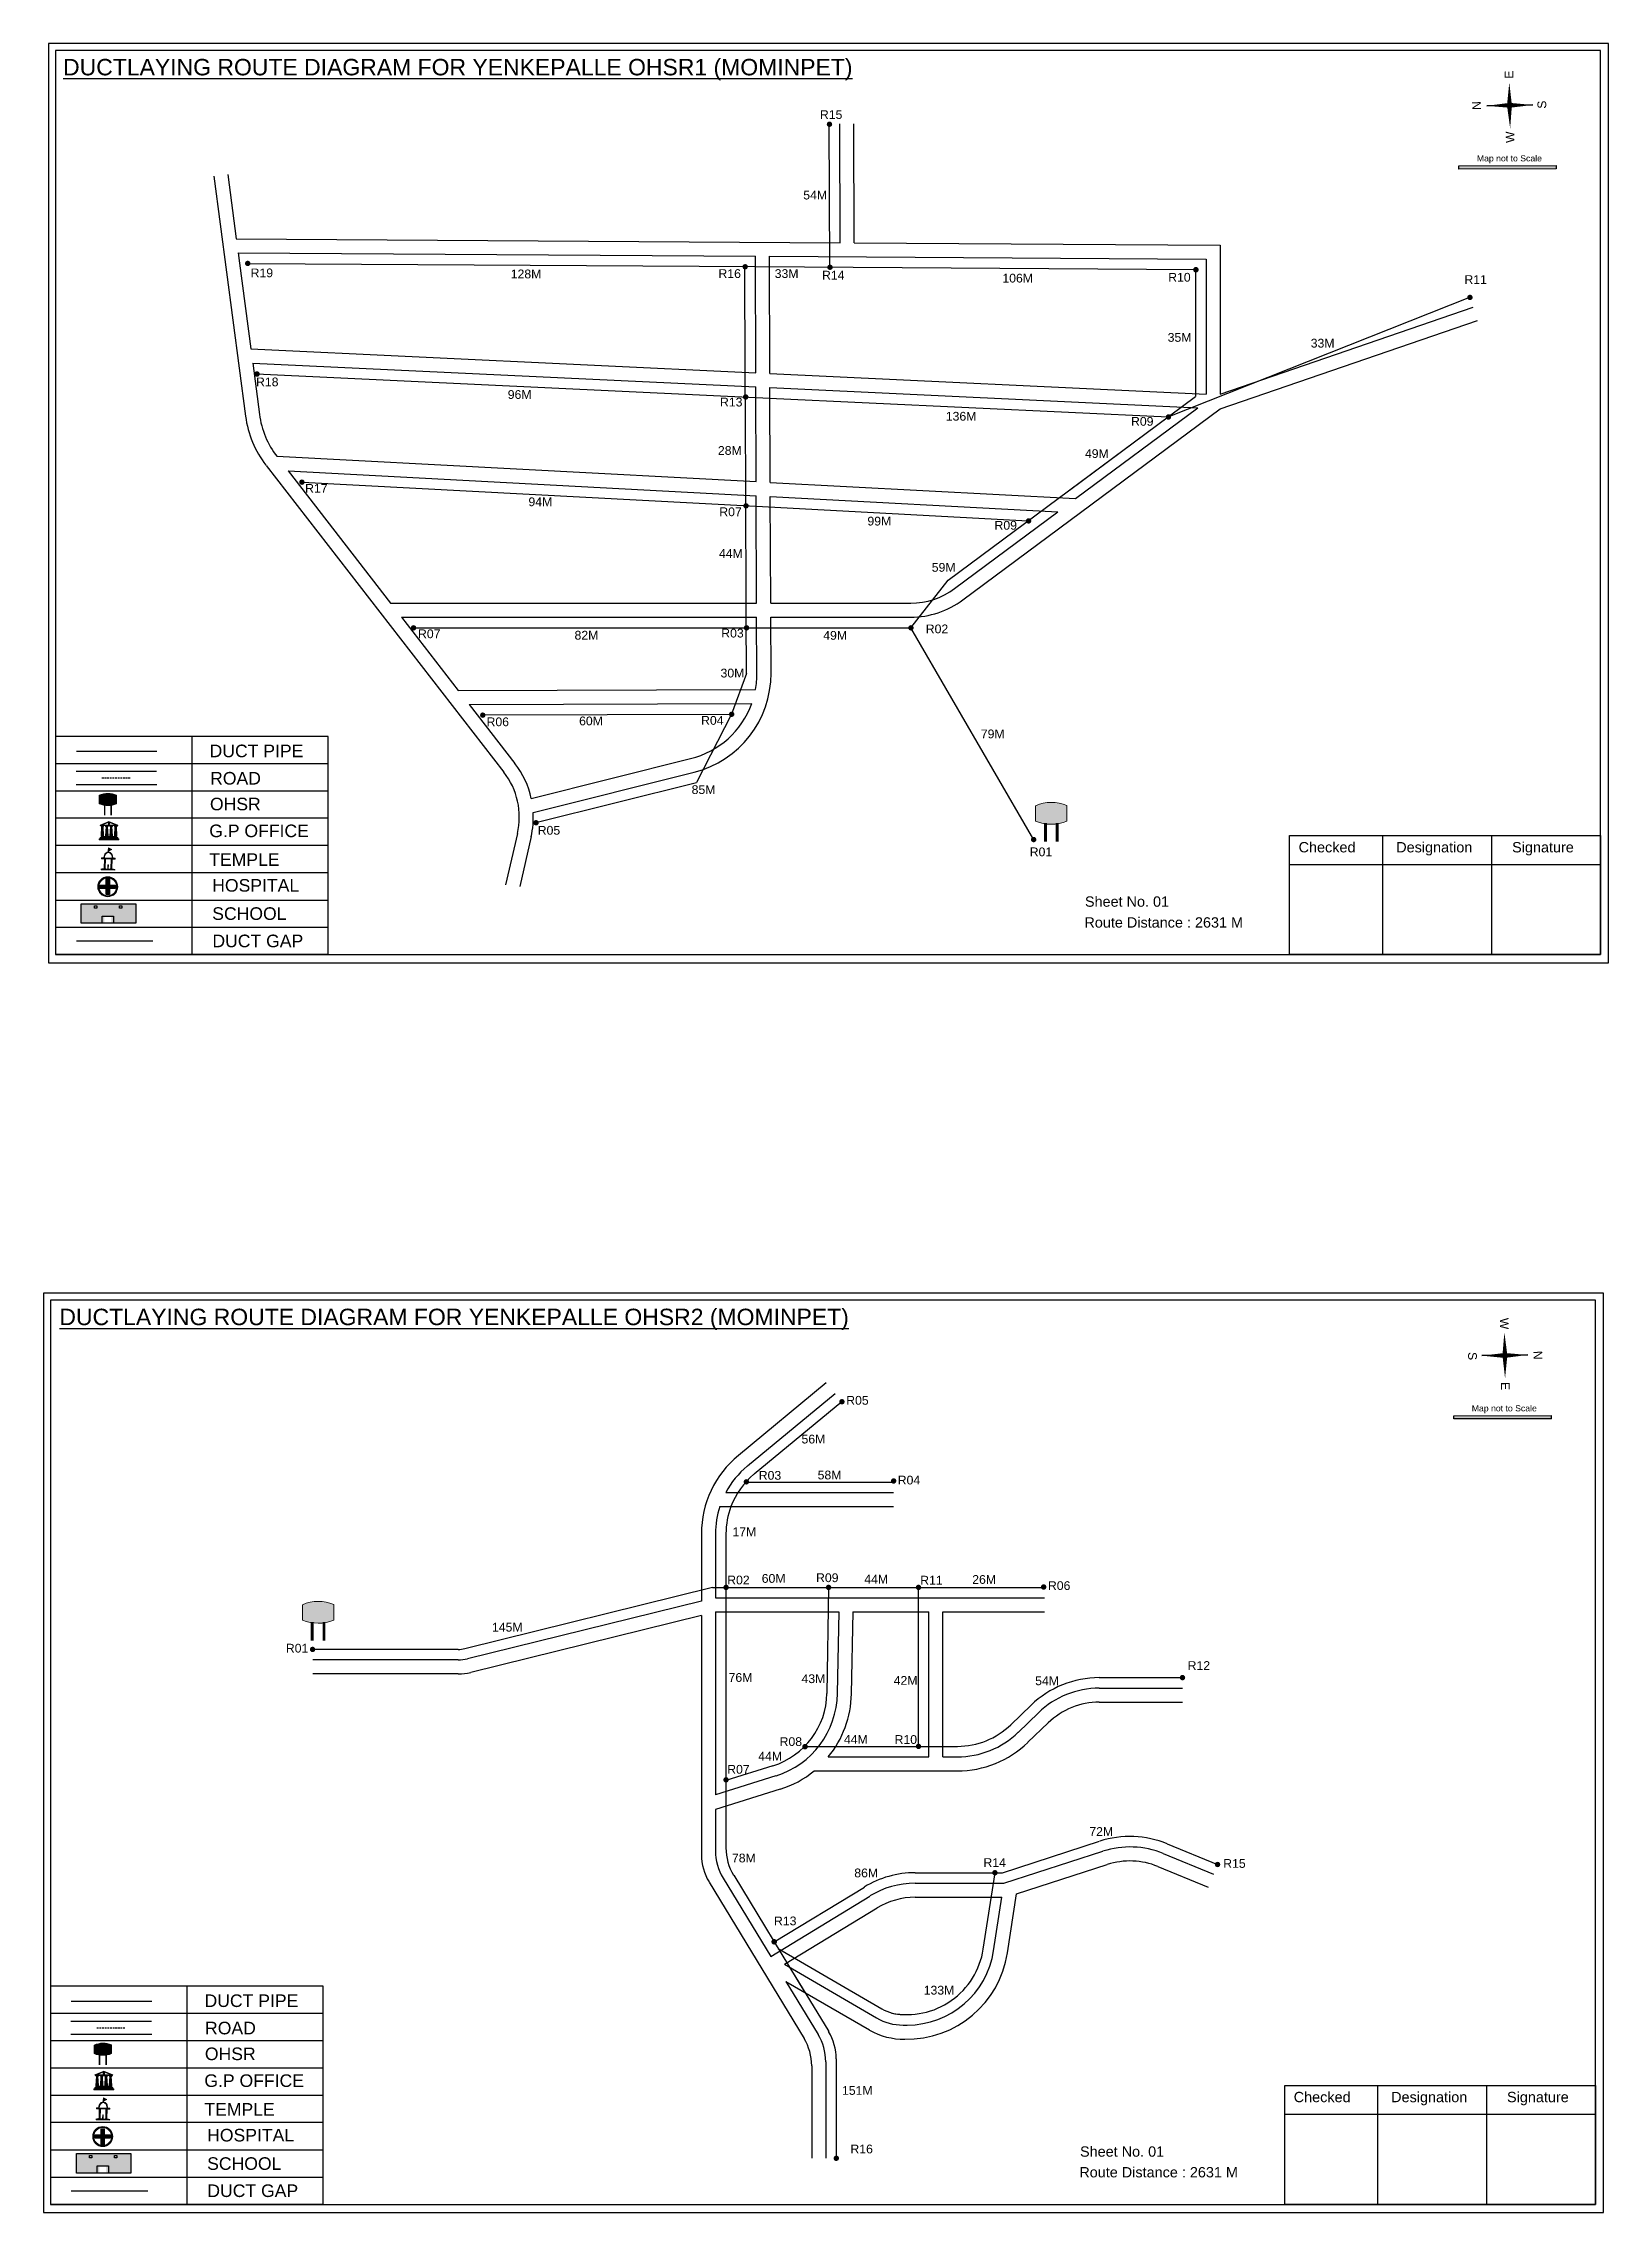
# Model space of a CAD drawing. Header units: inches. Extents: x 1121 to 7703, y 222 to 1459.
# Drawn here: x 3055 to 3948, y 222 to 1459 of the extents above; entities that cross this region are included whole.
import ezdxf

# ---------------------------------------------------------------- set-up
doc = ezdxf.new("R2010")
doc.units = ezdxf.units.IN
doc.header["$MEASUREMENT"] = 0
doc.linetypes.add('DASHEDX2', pattern=[1.5, 1, -0.5])
for name, color, linetype in [('LANDMARK', 7, 'Continuous'), ('OHT', 7, 'Continuous'), ('pipe', 5, 'Continuous')]:
    doc.layers.add(name, color=color, linetype=linetype)
doc.styles.get("Standard").update_dxf_attribs({"font": 'arial.ttf'})

msp = doc.modelspace()

# ---------------------------------------------------------------- texts
at = {"color": 242, "true_color": 0xcd2027}
for s, p in [('%%UDUCTLAYING ROUTE DIAGRAM FOR YENKEPALLE OHSR1 (MOMINPET)', (3065.8, 1441.2)), ('%%UDUCTLAYING ROUTE DIAGRAM FOR YENKEPALLE OHSR2 (MOMINPET)', (3063.7, 728.2))]:
    msp.add_text(s, height=9.375, dxfattribs=at).set_placement(p)
for s, rotation, p in [('E', 91.0063, (3893.3, 1439.3)), ('N', 91.0063, (3874.7, 1421.5)), ('S', 91.0063, (3912, 1422.2)), ('W', 91.0063, (3893.9, 1402.7)), ('W', 271.0063, (3885.5, 732.3)), ('S', 271.0063, (3867.4, 712.8)), ('N', 271.0063, (3904.7, 713.5)), ('E', 271.0063, (3886.1, 695.7))]:
    msp.add_text(s, height=4.95, rotation=rotation).set_placement(p)
for s, height, p in [('R15', 5, (3497.6, 1416.3)), ('Map not to Scale', 3.542, (3872.4, 1392.1)), ('54M', 5, (3488.1, 1370.4)), ('R19', 5, (3172.8, 1326)), ('128M', 5, (3321.2, 1325.4)), ('R16', 5, (3439.7, 1325.6)), ('33M', 5, (3471.8, 1325.6)), ('R14', 5, (3498.8, 1324.7)), ('106M', 5, (3601.7, 1323)), ('R10', 5, (3696.3, 1323.5)), ('R11', 5, (3865.3, 1322.2)), ('35M', 5, (3696, 1289.2)), ('33M', 5, (3777.6, 1285.9)), ('R18', 5, (3175.9, 1263.8)), ('96M', 5, (3319.5, 1256.6)), ('R13', 5, (3440.6, 1252.3)), ('136M', 5, (3569.4, 1244.2)), ('R09', 5, (3675.1, 1241.3)), ('28M', 5, (3439.4, 1224.7)), ('49M', 5, (3648.8, 1222.9)), ('R17', 5, (3203.9, 1203.1)), ('94M', 5, (3331.3, 1195.4)), ('R07', 5, (3440.2, 1189.7)), ('99M', 5, (3524.7, 1184.4)), ('R09', 5, (3597.2, 1182)), ('44M', 5, (3440, 1165.9)), ('59M', 5, (3561.4, 1158)), ('R02', 5, (3558, 1122.9)), ('R07', 5, (3268.3, 1120.1)), ('82M', 5, (3357.6, 1119.3)), ('R03', 5, (3441.3, 1120.5)), ('49M', 5, (3499.5, 1119.2)), ('30M', 5, (3440.9, 1097.7)), ('R06', 5, (3307.4, 1069.9)), ('60M', 5, (3360.2, 1070.4)), ('R04', 5, (3429.8, 1070.7)), ('79M', 5, (3589.4, 1063)), ('DUCT PIPE', 7.18, (3149.4, 1052.2)), ('ROAD ', 7.18, (3149.7, 1036.6)), ('OHSR', 7.18, (3149.6, 1021.9)), ('85M', 5, (3424.4, 1031.2)), ('G.P OFFICE', 7.18, (3149.2, 1006.6)), ('R05', 5, (3336.6, 1008)), ('Checked', 5.89, (3770.7, 997.9)), ('Designation', 5.886, (3826.4, 997.9)), ('Signature', 5.89, (3892.5, 997.9)), ('TEMPLE', 7.18, (3149.2, 990.2)), ('R01', 5, (3617.3, 995.7)), ('HOSPITAL', 7.18, (3150.9, 975.5)), ('SCHOOL', 7.18, (3150.9, 959.4)), ('Sheet No. 01', 5.886, (3648.8, 966.9)), ('Route Distance : 2631 M', 5.886, (3648.5, 955)), ('DUCT GAP', 7.18, (3151, 943.8)), ('R05', 5, (3512.6, 682.8)), ('Map not to Scale', 3.542, (3869.5, 679)), ('56M', 5, (3487.1, 660.7)), ('R03', 5, (3462.7, 640)), ('58M', 5, (3496.3, 640.2)), ('R04', 5, (3542, 637.3)), ('17M', 5, (3447.7, 607.8)), ('R02', 5, (3444.7, 580.3)), ('60M', 5, (3464.4, 581.2)), ('R09', 5, (3495.4, 581.6)), ('44M', 5, (3522.9, 580.8)), ('R11', 5, (3554.8, 580.2)), ('26M', 5, (3584.5, 580.6)), ('R06', 5, (3627.7, 577.1)), ('145M', 5, (3310.5, 553.4)), ('R01', 5, (3192.9, 541.4)), ('R12', 5, (3707.4, 531.5)), ('76M', 5, (3445.5, 524.7)), ('43M', 5, (3487.1, 524)), ('42M', 5, (3539.7, 523)), ('54M', 5, (3620.4, 522.8)), ('44M', 5, (3462.4, 479.8)), ('R08', 5, (3474.6, 488.1)), ('44M', 5, (3511.3, 489.4)), ('R10', 5, (3540.2, 489.3)), ('R07', 5, (3444.7, 472.3)), ('72M', 5, (3651.3, 436.8)), ('78M', 5, (3447.4, 421.7)), ('R14', 5, (3590.9, 419.1)), ('R15', 5, (3727.7, 418.6)), ('86M', 5, (3517.2, 413.2)), ('R13', 5, (3471.4, 385.8)), ('133M', 5, (3556.8, 346.3)), ('DUCT PIPE', 7.18, (3146.5, 339.2)), ('ROAD ', 7.18, (3146.8, 323.6)), ('OHSR', 7.18, (3146.7, 308.9)), ('G.P OFFICE', 7.18, (3146.4, 293.6)), ('151M', 5, (3510.2, 289.1)), ('Checked', 5.89, (3767.9, 284.9)), ('Designation', 5.886, (3823.5, 284.9)), ('Signature', 5.89, (3889.6, 284.9)), ('TEMPLE', 7.18, (3146.4, 277.2)), ('HOSPITAL', 7.18, (3148, 262.5)), ('R16', 5, (3515, 255.7)), ('Sheet No. 01', 5.886, (3646, 253.8)), ('SCHOOL', 7.18, (3148, 246.3)), ('Route Distance : 2631 M', 5.886, (3645.6, 242)), ('DUCT GAP', 7.18, (3148.1, 230.8))]:
    msp.add_text(s, height=height).set_placement(p)

# ---------------------------------------------------------------- blocks, each defined once
blk = doc.blocks.new('OHT')
at = {"linetype": 'Continuous', "lineweight": 0, "true_color": 0x0ffffc}
blk.add_hatch(color=4, dxfattribs=at).paths.add_polyline_path([(0.012, 1), (0, 1, 0.101323), (-0.4, 0.916), (-0.4, 0.525, 0.194075), (0.399, 0.521), (0.399, 0.921, 0.097877)])
at = {"color": 4, "linetype": 'Continuous', "lineweight": 0, "true_color": 0x0ffffc, "flags": 128}
for points in [[(-0.4, 0.525), (-0.4, 0.916)], [(0.399, 0.521), (0.399, 0.921)]]:
    blk.add_lwpolyline(points, dxfattribs=at)
at = {"color": 4, "linetype": 'Continuous', "lineweight": 0, "true_color": 0x0ffffc, "const_width": 0.075, "flags": 128}
for points in [[(-0.15, 0), (-0.15, 0.475)], [(0.15, 0), (0.15, 0.473)]]:
    blk.add_lwpolyline(points, dxfattribs=at)
at = {"color": 4, "linetype": 'Continuous', "lineweight": 0, "true_color": 0x0ffffc}
for centre, radius, start, end in [((0.006, -0.019), 1.019, 67.3109, 113.4711), ((0.004, 1.513), 1.068, 247.7682, 291.7007)]:
    blk.add_arc(centre, radius, start, end, dxfattribs=at)
blk = doc.blocks.new('Government_Office')
at = {"linetype": 'Continuous', "lineweight": 0, "true_color": 0xff0000}
for points in [[(-0.5, 0.05), (0.5, 0.05), (0.5, 0), (-0.5, 0)], [(-0.45, 0.08), (-0.45, 0.12), (0.45, 0.12), (0.45, 0.08)], [(-0.4, 0.14), (-0.4, 0.18), (0.4, 0.18), (0.4, 0.14)]]:
    blk.add_hatch(color=1, dxfattribs=at).paths.add_polyline_path(points)
h = blk.add_hatch(color=1, dxfattribs=at)
h.paths.add_polyline_path([(0.44, 0.72), (0.45, 0.75), (0, 0.93), (-0.45, 0.75), (-0.44, 0.72)])
h.paths.add_polyline_path([(0.36, 0.75), (-0.36, 0.75), (0, 0.9)], flags=16)
h.paths.add_polyline_path([(0, 0.78, -1), (0, 0.87, -1)], flags=0)
h = blk.add_hatch(color=1, dxfattribs=at)
edge = h.paths.add_edge_path()
edge.add_line((-0.27, 0.2), (-0.3, 0.68))
edge.add_line((-0.3, 0.68), (-0.29, 0.68))
edge.add_arc((-0.28, 0.69), 0.0176, 225.304, 441.5659)
edge.add_line((-0.28, 0.7), (-0.39, 0.7))
edge.add_arc((-0.39, 0.69), 0.0176, 98.4341, 314.696)
edge.add_line((-0.38, 0.68), (-0.37, 0.68))
edge.add_line((-0.37, 0.68), (-0.4, 0.2))
edge.add_line((-0.4, 0.2), (-0.27, 0.2))
h = blk.add_hatch(color=1, dxfattribs=at)
edge = h.paths.add_edge_path()
edge.add_line((-0.05, 0.2), (-0.07, 0.68))
edge.add_line((-0.07, 0.68), (-0.07, 0.68))
edge.add_arc((-0.05, 0.69), 0.0176, 225.304, 441.5659)
edge.add_line((-0.05, 0.7), (-0.17, 0.7))
edge.add_arc((-0.17, 0.69), 0.0176, 98.4341, 314.696)
edge.add_line((-0.16, 0.68), (-0.15, 0.68))
edge.add_line((-0.15, 0.68), (-0.18, 0.2))
edge.add_line((-0.18, 0.2), (-0.05, 0.2))
h = blk.add_hatch(color=1, dxfattribs=at)
edge = h.paths.add_edge_path()
edge.add_arc((0, 0.83), 0.0467, 90, 270)
edge.add_arc((0, 0.83), 0.0467, 270, 450)
h = blk.add_hatch(color=1, dxfattribs=at)
edge = h.paths.add_edge_path()
edge.add_line((0.18, 0.2), (0.15, 0.68))
edge.add_line((0.15, 0.68), (0.16, 0.68))
edge.add_arc((0.17, 0.69), 0.0176, 225.304, 441.5659)
edge.add_line((0.17, 0.7), (0.05, 0.7))
edge.add_arc((0.05, 0.69), 0.0176, 98.4341, 314.696)
edge.add_line((0.07, 0.68), (0.07, 0.68))
edge.add_line((0.07, 0.68), (0.05, 0.2))
edge.add_line((0.05, 0.2), (0.18, 0.2))
h = blk.add_hatch(color=1, dxfattribs=at)
edge = h.paths.add_edge_path()
edge.add_line((0.4, 0.2), (0.37, 0.68))
edge.add_line((0.37, 0.68), (0.38, 0.68))
edge.add_arc((0.39, 0.69), 0.0176, 225.304, 441.5659)
edge.add_line((0.4, 0.7), (0.28, 0.7))
edge.add_arc((0.28, 0.69), 0.0176, 98.4341, 314.696)
edge.add_line((0.29, 0.68), (0.3, 0.68))
edge.add_line((0.3, 0.68), (0.27, 0.2))
edge.add_line((0.27, 0.2), (0.4, 0.2))
at = {"color": 1, "linetype": 'Continuous', "lineweight": 0, "true_color": 0xff0000, "flags": 128}
for points in [[(-0.5, 0.05), (0.5, 0.05), (0.5, 0), (-0.5, 0)], [(-0.45, 0.75), (-0.44, 0.72), (0.44, 0.72), (0.45, 0.75), (0, 0.93)], [(-0.45, 0.08), (-0.45, 0.12), (0.45, 0.12), (0.45, 0.08)], [(-0.4, 0.14), (-0.4, 0.18), (0.4, 0.18), (0.4, 0.14)], [(-0.36, 0.75), (0.36, 0.75), (0, 0.9)]]:
    blk.add_lwpolyline(points, close=True, dxfattribs=at)
for points in [[(-0.27, 0.2), (-0.3, 0.68), (-0.29, 0.68, 1.379694), (-0.28, 0.7), (-0.39, 0.7, 1.379694), (-0.38, 0.68), (-0.37, 0.68), (-0.4, 0.2)], [(-0.05, 0.2), (-0.07, 0.68), (-0.07, 0.68, 1.379694), (-0.05, 0.7), (-0.17, 0.7, 1.379694), (-0.16, 0.68), (-0.15, 0.68), (-0.18, 0.2)], [(0, 0.87, 1), (0, 0.78, 1)], [(0.18, 0.2), (0.15, 0.68), (0.16, 0.68, 1.379694), (0.17, 0.7), (0.05, 0.7, 1.379694), (0.07, 0.68), (0.07, 0.68), (0.05, 0.2)], [(0.4, 0.2), (0.37, 0.68), (0.38, 0.68, 1.379694), (0.4, 0.7), (0.28, 0.7, 1.379694), (0.29, 0.68), (0.3, 0.68), (0.27, 0.2)]]:
    blk.add_lwpolyline(points, format="xyb", close=True, dxfattribs=at)
blk = doc.blocks.new('Temple')
at = {"linetype": 'Continuous', "lineweight": 0, "true_color": 0xe66000}
blk.add_hatch(color=32, dxfattribs=at).paths.add_polyline_path([(-0.006, 1), (0.147, 0.931), (0, 0.85)])
at = {"linetype": 'Continuous', "lineweight": 0, "true_color": 0xff0000}
h = blk.add_hatch(color=1, dxfattribs=at)
edge = h.paths.add_edge_path()
edge.add_line((0.175, 0.49), (0.225, 0.49))
edge.add_line((0.225, 0.49), (0.225, 0.497))
edge.add_line((0.225, 0.497), (0.307, 0.497))
edge.add_line((0.307, 0.497), (0.307, 0.533))
edge.add_line((0.307, 0.533), (0.257, 0.533))
edge.add_line((0.257, 0.533), (0.257, 0.54))
edge.add_line((0.257, 0.54), (0.2, 0.54))
edge.add_spline(control_points=[(0.2, 0.54), (0.2, 0.589), (0.19, 0.638), (0.142, 0.743), (0.092, 0.79), (0.027, 0.805), (0.02, 0.806), (0.012, 0.806)], knot_values=[4.712389, 4.712389, 4.712389, 4.712389, 5.278166, 5.278166, 6.117402, 6.117402, 6.223801, 6.223801, 6.223801, 6.223801], degree=3, periodic=0)
edge.add_line((0.012, 0.806), (0.012, 0.79))
edge.add_line((0.012, 0.79), (-0.012, 0.79))
edge.add_line((-0.012, 0.79), (-0.012, 0.806))
edge.add_spline(control_points=[(-0.012, 0.806), (-0.055, 0.802), (-0.096, 0.781), (-0.171, 0.699), (-0.197, 0.628), (-0.2, 0.55), (-0.2, 0.545), (-0.2, 0.54)], knot_values=[6.343965, 6.343965, 6.343965, 6.343965, 6.956638, 6.956638, 7.795874, 7.795874, 7.853982, 7.853982, 7.853982, 7.853982], degree=3, periodic=0)
edge.add_line((-0.2, 0.54), (-0.257, 0.54))
edge.add_line((-0.257, 0.54), (-0.257, 0.533))
edge.add_line((-0.257, 0.533), (-0.307, 0.533))
edge.add_line((-0.307, 0.533), (-0.307, 0.497))
edge.add_line((-0.307, 0.497), (-0.225, 0.497))
edge.add_line((-0.225, 0.497), (-0.225, 0.49))
edge.add_line((-0.225, 0.49), (-0.175, 0.49))
edge.add_line((-0.175, 0.49), (-0.175, 0.07))
edge.add_arc((-0.205, 0.07), 0.03, -90, 0, ccw=False)
edge.add_line((-0.205, 0.04), (-0.257, 0.04))
edge.add_line((-0.257, 0.04), (-0.257, 0.033))
edge.add_line((-0.257, 0.033), (-0.307, 0.033))
edge.add_line((-0.307, 0.033), (-0.307, 0))
edge.add_line((-0.307, 0), (0.307, 0))
edge.add_line((0.307, 0), (0.307, 0.033))
edge.add_line((0.307, 0.033), (0.257, 0.033))
edge.add_line((0.257, 0.033), (0.257, 0.04))
edge.add_line((0.257, 0.04), (0.205, 0.04))
edge.add_arc((0.205, 0.07), 0.03, 180, 270, ccw=False)
edge.add_line((0.175, 0.07), (0.175, 0.49))
h.paths.add_polyline_path([(0.125, 0.07, -0.414214), (0.095, 0.04), (0.05, 0.04), (0.05, 0.033), (-0.05, 0.033), (-0.05, 0.04), (-0.095, 0.04, -0.414214), (-0.125, 0.07), (-0.125, 0.497), (0.125, 0.497)], flags=16)
edge = h.paths.add_edge_path(flags=16)
edge.add_ellipse((0, 0.54), major_axis=(0, 0.242), ratio=0.722808, start_angle=270, end_angle=450, ccw=False)
edge.add_line((0.175, 0.54), (-0.175, 0.54))
h.paths.add_polyline_path([(0.012, 0.23), (0.012, 0.07), (-0.012, 0.07), (-0.012, 0.23)], flags=0)
h = blk.add_hatch(color=1, dxfattribs=at)
edge = h.paths.add_edge_path()
edge.add_line((0.012, 0.857), (0, 0.85))
edge.add_line((0, 0.85), (-0.003, 0.925))
edge.add_line((-0.003, 0.925), (-0.012, 0.925))
edge.add_line((-0.012, 0.925), (-0.012, 0.806))
edge.add_spline(control_points=[(-0.012, 0.806), (-0.004, 0.807), (0.004, 0.807), (0.012, 0.806)], knot_values=[6.223801, 6.223801, 6.223801, 6.223801, 6.343965, 6.343965, 6.343965, 6.343965], degree=3, periodic=0)
edge.add_line((0.012, 0.806), (0.012, 0.857))
h = blk.add_hatch(color=1, dxfattribs=at)
edge = h.paths.add_edge_path()
edge.add_line((0.012, 0.79), (0.012, 0.806))
edge.add_spline(control_points=[(0.012, 0.806), (0.004, 0.807), (-0.004, 0.807), (-0.012, 0.806)], knot_values=[6.223801, 6.223801, 6.223801, 6.223801, 6.343965, 6.343965, 6.343965, 6.343965], degree=3, periodic=0)
edge.add_line((-0.012, 0.806), (-0.012, 0.79))
edge.add_line((-0.012, 0.79), (0.012, 0.79))
at = {"color": 32, "linetype": 'Continuous', "lineweight": 0, "true_color": 0xe66000, "flags": 128}
blk.add_lwpolyline([(-0.006, 1), (0.147, 0.931), (0, 0.85), (-0.006, 1)], dxfattribs=at)
at = {"color": 1, "linetype": 'Continuous', "lineweight": 0, "true_color": 0xff0000, "flags": 128}
blk.add_lwpolyline([(0.2, 0.54), (0.257, 0.54), (0.257, 0.533), (0.307, 0.533), (0.307, 0.497), (0.225, 0.497), (0.225, 0.49), (0.175, 0.49), (0.175, 0.07, 0.414214), (0.205, 0.04), (0.257, 0.04), (0.257, 0.033), (0.307, 0.033), (0.307, 0), (-0.307, 0), (-0.307, 0.033), (-0.257, 0.033), (-0.257, 0.04), (-0.205, 0.04, 0.414214), (-0.175, 0.07), (-0.175, 0.49), (-0.225, 0.49), (-0.225, 0.497), (-0.307, 0.497), (-0.307, 0.533), (-0.257, 0.533), (-0.257, 0.54), (-0.2, 0.54)], format="xyb", dxfattribs=at)
blk.add_lwpolyline([(-0.175, 0.54), (0.175, 0.54)], dxfattribs=at)
blk.add_lwpolyline([(0.125, 0.497), (0.125, 0.07, -0.414214), (0.095, 0.04), (0.05, 0.04), (0.05, 0.033), (-0.05, 0.033), (-0.05, 0.04), (-0.095, 0.04, -0.414214), (-0.125, 0.07), (-0.125, 0.497)], format="xyb", close=True, dxfattribs=at)
for points in [[(0.012, 0.925), (-0.012, 0.925), (-0.012, 0.79), (0.012, 0.79)], [(0.012, 0.23), (-0.012, 0.23), (-0.012, 0.07), (0.012, 0.07)]]:
    blk.add_lwpolyline(points, close=True, dxfattribs=at)
at = {"color": 1, "linetype": 'Continuous', "lineweight": 0, "true_color": 0xff0000}
blk.add_ellipse((0, 0.54), major_axis=(0, 0.242), ratio=0.722808, start_param=4.712389, end_param=7.853982, dxfattribs=at)
blk.add_open_spline([(0.2, 0.54), (0.2, 0.589), (0.19, 0.638), (0.142, 0.743), (0.092, 0.79), (-0.023, 0.816), (-0.085, 0.794), (-0.171, 0.699), (-0.197, 0.628), (-0.2, 0.55), (-0.2, 0.545), (-0.2, 0.54)], degree=3, knots=[4.712389, 4.712389, 4.712389, 4.712389, 5.278166, 5.278166, 6.117402, 6.117402, 6.956638, 6.956638, 7.795874, 7.795874, 7.853982, 7.853982, 7.853982, 7.853982], dxfattribs=at)
blk = doc.blocks.new('*U5')
at = {"color": 0, "linetype": 'DASHEDX2', "transparency": 16777216}
blk.add_line((-8.2, 0), (8, 0), dxfattribs=at)
blk = doc.blocks.new('Hospital')
at = {"linetype": 'Continuous', "lineweight": 0, "true_color": 0x000000}
h = blk.add_hatch(color=18, dxfattribs=at)
h.paths.add_polyline_path([(-0.5, 0, 1), (0.5, 0, 1)])
h.paths.add_polyline_path([(0.45, 0, -1), (-0.45, 0, -1)], flags=16)
at = {"linetype": 'Continuous', "true_color": 0xff0000}
blk.add_hatch(color=1, dxfattribs=at).paths.add_polyline_path([(-0.39, 0.08), (-0.08, 0.08), (-0.08, 0.39), (0.08, 0.39), (0.08, 0.08), (0.39, 0.08), (0.39, -0.08), (0.08, -0.08), (0.08, -0.39), (-0.08, -0.39), (-0.08, -0.08), (-0.39, -0.08)])
at = {"color": 1, "linetype": 'Continuous', "true_color": 0xff0000, "flags": 128}
blk.add_lwpolyline([(-0.39, 0.08), (-0.08, 0.08), (-0.08, 0.39), (0.08, 0.39), (0.08, 0.08), (0.39, 0.08), (0.39, -0.08), (0.08, -0.08), (0.08, -0.39), (-0.08, -0.39), (-0.08, -0.08), (-0.39, -0.08)], close=True, dxfattribs=at)
at = {"color": 18, "linetype": 'Continuous', "lineweight": 0, "true_color": 0x000000}
for radius in [0.5, 0.446]:
    blk.add_circle((0, 0), radius, dxfattribs=at)
blk = doc.blocks.new('*U6')
at = {"color": 0, "linetype": 'DASHEDX2', "transparency": 16777216}
blk.add_line((-8.2, 0), (8, 0), dxfattribs=at)

# ---------------------------------------------------------------- hatches: boundary and pattern name
at = {"ltscale": 0.5}
h = msp.add_hatch(color=5, dxfattribs=at)
h.dxf.hatch_style = 1
h.paths.add_polyline_path([(3504.6, 1413.3, 1), (3501.5, 1413.3, 1)])
at = {"true_color": 0x0093dd}
h = msp.add_hatch(color=142, dxfattribs=at)
h.dxf.hatch_style = 1
h.paths.add_polyline_path([(3862.2, 1389.6), (3862.2, 1387.7), (3917.7, 1387.8), (3917.7, 1389.7)])
at = {"ltscale": 0.5}
h = msp.add_hatch(color=5, dxfattribs=at)
h.dxf.hatch_style = 1
h.paths.add_polyline_path([(3172.7, 1333.9, 1), (3169.6, 1333.9, 1)])
h = msp.add_hatch(color=5, dxfattribs=at)
h.dxf.hatch_style = 1
h.paths.add_polyline_path([(3456.5, 1332, 1), (3453.4, 1332, 1)])
h = msp.add_hatch(color=5, dxfattribs=at)
h.dxf.hatch_style = 1
h.paths.add_polyline_path([(3504.9, 1331.7, 1), (3501.8, 1331.7, 1)])
h = msp.add_hatch(color=5, dxfattribs=at)
h.dxf.hatch_style = 1
h.paths.add_polyline_path([(3713.7, 1330.3, 1), (3710.5, 1330.3, 1)])
h = msp.add_hatch(color=5, dxfattribs=at)
h.dxf.hatch_style = 1
h.paths.add_polyline_path([(3870, 1314.5, 1), (3866.9, 1314.5, 1)])
h = msp.add_hatch(color=5, dxfattribs=at)
h.dxf.hatch_style = 1
h.paths.add_polyline_path([(3178, 1270.8, 1), (3174.8, 1270.8, 1)])
h = msp.add_hatch(color=5, dxfattribs=at)
h.dxf.hatch_style = 1
h.paths.add_polyline_path([(3456.8, 1257.7, 1), (3453.7, 1257.7, 1)])
h = msp.add_hatch(color=5, dxfattribs=at)
h.dxf.hatch_style = 1
h.paths.add_polyline_path([(3698, 1246.3, 1), (3694.9, 1246.3, 1)])
h = msp.add_hatch(color=5, dxfattribs=at)
h.dxf.hatch_style = 1
h.paths.add_polyline_path([(3203.6, 1209.1, 1), (3200.5, 1209.1, 1)])
h = msp.add_hatch(color=5, dxfattribs=at)
h.dxf.hatch_style = 1
h.paths.add_polyline_path([(3457, 1195.6, 1), (3453.9, 1195.6, 1)])
h = msp.add_hatch(color=5, dxfattribs=at)
h.dxf.hatch_style = 1
h.paths.add_polyline_path([(3618.2, 1187, 1), (3615.1, 1187, 1)])
h = msp.add_hatch(color=5, dxfattribs=at)
h.dxf.hatch_style = 1
h.paths.add_polyline_path([(3267.3, 1126, 1), (3264.2, 1126, 1)])
h = msp.add_hatch(color=5, dxfattribs=at)
h.dxf.hatch_style = 1
h.paths.add_polyline_path([(3457.3, 1126, 1), (3454.2, 1126, 1)])
h = msp.add_hatch(color=5, dxfattribs=at)
h.dxf.hatch_style = 1
h.paths.add_polyline_path([(3551.1, 1126, 1), (3548, 1126, 1)])
h = msp.add_hatch(color=5, dxfattribs=at)
h.dxf.hatch_style = 1
h.paths.add_polyline_path([(3306.8, 1076.2, 1), (3303.7, 1076.2, 1)])
h = msp.add_hatch(color=5, dxfattribs=at)
h.dxf.hatch_style = 1
h.paths.add_polyline_path([(3448.8, 1076.7, 1), (3445.7, 1076.7, 1)])
h = msp.add_hatch(color=5, dxfattribs=at)
h.dxf.hatch_style = 1
h.paths.add_polyline_path([(3337.2, 1014.8, 1), (3334.1, 1014.8, 1)])
h = msp.add_hatch(color=5, dxfattribs=at)
h.dxf.hatch_style = 1
h.paths.add_polyline_path([(3621.1, 1005.2, 1), (3618, 1005.2, 1)])
at = {"true_color": 0xc8c92d}
h = msp.add_hatch(color=52, dxfattribs=at)
h.dxf.hatch_style = 1
h.paths.add_polyline_path([(3082.4, 968.6), (3076.2, 968.6), (3076.2, 957.5), (3082.4, 957.5)])
h.paths.add_polyline_path([(3107.2, 968.6), (3101.1, 968.6), (3101.1, 957.5), (3107.2, 957.5)])
at = {"true_color": 0x293189}
h = msp.add_hatch(color=177, dxfattribs=at)
h.dxf.hatch_style = 1
h.paths.add_polyline_path([(3101.1, 968.6), (3082.4, 968.6), (3082.4, 957.5), (3089.4, 957.5), (3089.4, 961.2), (3093.3, 961.2), (3093.3, 957.5), (3101.1, 957.5)])
h.paths.add_polyline_path([(3085.1, 966.1), (3083.7, 966.1), (3083.7, 967.4), (3085.1, 967.4)], flags=16)
h.paths.add_polyline_path([(3097.9, 966.1), (3097.9, 967.4), (3099.3, 967.4), (3099.3, 966.1)], flags=16)
at = {"ltscale": 0.5}
h = msp.add_hatch(color=5, dxfattribs=at)
h.dxf.hatch_style = 1
h.paths.add_polyline_path([(3511.7, 684.5, 1), (3508.6, 684.5, 1)])
at = {"true_color": 0x0093dd}
h = msp.add_hatch(color=142, dxfattribs=at)
h.dxf.hatch_style = 1
h.paths.add_polyline_path([(3859.3, 676.5), (3859.3, 674.7), (3914.8, 674.8), (3914.8, 676.6)])
at = {"ltscale": 0.5}
h = msp.add_hatch(color=5, dxfattribs=at)
h.dxf.hatch_style = 1
h.paths.add_polyline_path([(3457.2, 638.8, 1), (3454.1, 638.8, 1)])
h = msp.add_hatch(color=5, dxfattribs=at)
h.dxf.hatch_style = 1
h.paths.add_polyline_path([(3541.2, 639.3, 1), (3538.1, 639.3, 1)])
h = msp.add_hatch(color=5, dxfattribs=at)
h.dxf.hatch_style = 1
h.paths.add_polyline_path([(3445.6, 578.6, 1), (3442.5, 578.6, 1)])
h = msp.add_hatch(color=5, dxfattribs=at)
h.dxf.hatch_style = 1
h.paths.add_polyline_path([(3504.1, 578.6, 1), (3501, 578.6, 1)])
h = msp.add_hatch(color=5, dxfattribs=at)
h.dxf.hatch_style = 1
h.paths.add_polyline_path([(3555.4, 578.6, 1), (3552.3, 578.6, 1)])
h = msp.add_hatch(color=5, dxfattribs=at)
h.dxf.hatch_style = 1
h.paths.add_polyline_path([(3626.8, 578.8, 1), (3623.7, 578.8, 1)])
h = msp.add_hatch(color=5, dxfattribs=at)
h.dxf.hatch_style = 1
h.paths.add_polyline_path([(3209.7, 543.2, 1), (3206.6, 543.2, 1)])
h = msp.add_hatch(color=5, dxfattribs=at)
h.dxf.hatch_style = 1
h.paths.add_polyline_path([(3706, 527.1, 1), (3702.9, 527.1, 1)])
h = msp.add_hatch(color=5, dxfattribs=at)
h.dxf.hatch_style = 1
h.paths.add_polyline_path([(3490.7, 487.7, 1), (3487.5, 487.7, 1)])
h = msp.add_hatch(color=5, dxfattribs=at)
h.dxf.hatch_style = 1
h.paths.add_polyline_path([(3555.4, 487.9, 1), (3552.3, 487.9, 1)])
h = msp.add_hatch(color=5, dxfattribs=at)
h.dxf.hatch_style = 1
h.paths.add_polyline_path([(3445.6, 468.8, 1), (3442.5, 468.8, 1)])
h = msp.add_hatch(color=5, dxfattribs=at)
h.dxf.hatch_style = 1
h.paths.add_polyline_path([(3726, 420.5, 1), (3722.9, 420.5, 1)])
h = msp.add_hatch(color=5, dxfattribs=at)
h.dxf.hatch_style = 1
h.paths.add_polyline_path([(3599, 415.8, 1), (3595.9, 415.8, 1)])
h = msp.add_hatch(color=5, dxfattribs=at)
h.dxf.hatch_style = 1
h.paths.add_polyline_path([(3473.1, 376.4, 1), (3469.9, 376.4, 1)])
at = {"true_color": 0xc8c92d}
h = msp.add_hatch(color=52, dxfattribs=at)
h.dxf.hatch_style = 1
h.paths.add_polyline_path([(3079.5, 255.6), (3073.4, 255.6), (3073.4, 244.5), (3079.5, 244.5)])
h.paths.add_polyline_path([(3104.4, 255.6), (3098.2, 255.6), (3098.2, 244.5), (3104.4, 244.5)])
at = {"true_color": 0x293189}
h = msp.add_hatch(color=177, dxfattribs=at)
h.dxf.hatch_style = 1
h.paths.add_polyline_path([(3098.2, 255.6), (3079.5, 255.6), (3079.5, 244.5), (3086.5, 244.5), (3086.5, 248.1), (3090.4, 248.1), (3090.4, 244.5), (3098.2, 244.5)])
h.paths.add_polyline_path([(3082.2, 253.1), (3080.8, 253.1), (3080.8, 254.4), (3082.2, 254.4)], flags=16)
h.paths.add_polyline_path([(3095.1, 253.1), (3095.1, 254.4), (3096.4, 254.4), (3096.4, 253.1)], flags=16)
at = {"ltscale": 0.5}
h = msp.add_hatch(color=5, dxfattribs=at)
h.dxf.hatch_style = 1
h.paths.add_polyline_path([(3508.5, 252.9, 1), (3505.4, 252.9, 1)])

# ---------------------------------------------------------------- linework, layer by layer
for p, q in [((3904.3, 1424.3), (3878, 1423.8)), ((3878, 1423.8), (3904.3, 1424.3)), ((3904.3, 1424.3), (3878, 1423.8)), ((3891.1, 1424), (3904.3, 1424.3)), ((3509.1, 1345.7), (3508.9, 1413.5)), ((3517.1, 1345.7), (3516.9, 1413.5)), ((3151.9, 1383.6), (3169.9, 1246.7)), ((3159.8, 1384.6), (3164.6, 1348)), ((3164.6, 1348), (3509.1, 1345.7)), ((3165.7, 1340), (3165.7, 1340)), ((3165.7, 1340), (3460.8, 1338.1)), ((3165.7, 1340), (3166.5, 1334)), ((3461, 1271.5), (3460.8, 1338.1)), ((3469, 1271.1), (3468.8, 1338)), ((3468.8, 1338), (3717.9, 1336.4)), ((3517.1, 1345.7), (3726, 1344.3)), ((3725.9, 1344.3), (3725.9, 1259.4)), ((3166.5, 1334), (3172.9, 1285.1)), ((3717.9, 1336.4), (3717.9, 1259.4)), ((3725.9, 1259.4), (3870.2, 1308.9)), ((3725.9, 1251), (3872.8, 1301.3)), ((3172.9, 1285.1), (3461, 1271.5)), ((3174, 1277), (3177.8, 1247.7)), ((3174, 1277), (3461.1, 1263.5)), ((3461.3, 1209.4), (3461.1, 1263.5)), ((3469, 1271.1), (3717.9, 1259.4)), ((3469.3, 1209), (3469.1, 1263.1)), ((3469.1, 1263.1), (3713.3, 1251.6)), ((3579.2, 1142), (3725.9, 1251)), ((3643.5, 1199.7), (3713.3, 1251.6)), ((3181.6, 1218.7), (3317.3, 1043.7)), ((3187.7, 1223.9), (3461.3, 1209.4)), ((3194.2, 1215.6), (3252.6, 1140.1)), ((3194.2, 1215.6), (3461.3, 1201.4)), ((3461.5, 1140.1), (3461.3, 1201.4)), ((3469.3, 1209), (3643.5, 1199.7)), ((3469.5, 1140.1), (3469.3, 1200.9)), ((3469.3, 1200.9), (3633.4, 1192.2)), ((3574.4, 1148.4), (3633.4, 1192.2)), ((3252.6, 1140.1), (3461.5, 1140.1)), ((3469.5, 1140.1), (3549.4, 1140.1)), ((3258.9, 1132.1), (3291.3, 1090.2)), ((3258.9, 1132.1), (3461.5, 1132.1)), ((3461.7, 1100.1), (3461.5, 1132.1)), ((3469.7, 1100.1), (3469.5, 1132.1)), ((3469.5, 1132.1), (3549.4, 1132.1)), ((3291.3, 1090.2), (3460.8, 1090.8)), ((3297.5, 1082.2), (3458.7, 1082.8)), ((3297.5, 1082.2), (3323.6, 1048.6)), ((3061.5, 1064.1), (3061.5, 940.8)), ((3139.3, 1064.1), (3139.3, 939.6)), ((3217.1, 1048.5), (3061.5, 1048.5)), ((3073.2, 1044.2), (3119.1, 1044.2)), ((3332.9, 1028.6), (3423.8, 1051.4)), ((3334, 1020.7), (3425.8, 1043.7)), ((3217.1, 1032.9), (3061.5, 1032.9)), ((3073.2, 1036.7), (3119.3, 1036.7)), ((3217.1, 1017.4), (3061.5, 1017.4)), ((3325, 1008.7), (3318.3, 979.4)), ((3332.8, 1006.9), (3326.3, 978.5)), ((3217.1, 1001.8), (3061.5, 1001.8)), ((3217.1, 986.3), (3061.5, 986.3)), ((3061.5, 970.7), (3217.1, 970.7)), ((3061.5, 955.2), (3217.1, 955.2)), ((3061.5, 940.8), (3061.5, 939.6)), ((3061.5, 940.6), (3061.5, 939.6)), ((3217.1, 939.6), (3061.5, 939.6)), ((3875.2, 710.8), (3901.4, 711.2)), ((3901.4, 711.2), (3875.2, 710.8)), ((3875.2, 710.8), (3901.4, 711.2)), ((3888.3, 711), (3875.2, 710.8)), ((3501.2, 695.3), (3451.1, 653.9)), ((3506.3, 689.1), (3456.2, 647.7)), ((3443.9, 632.7), (3539.6, 632.7)), ((3440.5, 624.7), (3539.6, 624.7)), ((3430, 609.2), (3430, 570.8)), ((3438, 609.2), (3438, 572.6)), ((3430, 570.8), (3296.5, 537.8)), ((3438, 572.6), (3535.2, 572.6)), ((3535.2, 572.6), (3625.7, 572.6)), ((3430, 562.6), (3298.4, 530)), ((3430, 562.6), (3430, 426.1)), ((3438, 564.6), (3508.3, 564.6)), ((3438, 564.6), (3438, 460.3)), ((3508.3, 564.6), (3507.5, 518)), ((3516.3, 564.6), (3515.5, 517.9)), ((3516.3, 564.6), (3559.8, 564.6)), ((3559.8, 481.9), (3559.8, 564.6)), ((3567.8, 564.6), (3625.7, 564.6)), ((3567.8, 481.9), (3567.8, 564.6)), ((3291.2, 537.2), (3208.2, 537.2)), ((3291.2, 529.2), (3208.2, 529.2)), ((3657, 521.1), (3704.4, 521.1)), ((3657, 513.1), (3704.4, 513.1)), ((3610.8, 495.9), (3622.3, 507)), ((3616.3, 490.2), (3627.8, 501.3)), ((3472.5, 471.1), (3438, 460.3)), ((3494.3, 473.9), (3576, 473.9)), ((3502.3, 481.9), (3559.8, 481.9)), ((3567.8, 481.9), (3576, 481.9)), ((3474.9, 463.5), (3438, 451.9)), ((3438, 451.9), (3438, 428.3)), ((3602.6, 409.8), (3659, 428.1)), ((3693.5, 426.8), (3722.1, 415)), ((3434.4, 410.5), (3488.6, 321.3)), ((3442.4, 412.7), (3469.5, 368.1)), ((3552, 409.8), (3602.6, 409.8)), ((3609.8, 403.7), (3661.5, 420.5)), ((3690.4, 419.4), (3719.1, 407.6)), ((3469.5, 368.1), (3526.1, 402.5)), ((3552, 401.8), (3601.4, 401.8)), ((3596.7, 371.3), (3601.4, 401.8)), ((3604.6, 370.1), (3609.8, 403.7)), ((3477.4, 363.6), (3530.2, 395.7)), ((3477.4, 363.6), (3529.9, 333)), ((3058.7, 351), (3058.7, 227.8)), ((3136.4, 351), (3136.4, 226.6)), ((3478.2, 353.8), (3496.6, 323.5)), ((3478.2, 353.8), (3525.9, 326.1)), ((3214.2, 335.5), (3058.7, 335.5)), ((3070.3, 331.2), (3116.2, 331.2)), ((3070.3, 323.7), (3116.5, 323.7)), ((3545, 328.9), (3547.3, 328.9)), ((3214.2, 319.9), (3058.7, 319.9)), ((3214.2, 304.4), (3058.7, 304.4)), ((3492.9, 305.7), (3492.9, 252.9)), ((3500.9, 308), (3500.9, 252.9)), ((3214.2, 288.8), (3058.7, 288.8)), ((3214.2, 273.3), (3058.7, 273.3)), ((3058.7, 257.7), (3214.2, 257.7)), ((3058.7, 242.2), (3214.2, 242.2)), ((3058.7, 227.8), (3058.7, 226.6)), ((3058.7, 227.6), (3058.7, 226.6)), ((3214.2, 226.6), (3058.7, 226.6))]:
    msp.add_line(p, q)
at = {"color": 1}
for p, q in [((3878, 1423.8), (3891.1, 1424)), ((3901.4, 711.2), (3888.3, 711))]:
    msp.add_line(p, q, dxfattribs=at)
at = {"color": 242, "true_color": 0xcd2027}
for p, q in [((3818.6, 1007.5), (3818.6, 939.6)), ((3880.8, 1007.5), (3880.8, 939.6)), ((3765.6, 991), (3942.9, 991)), ((3815.7, 294.4), (3815.7, 226.6)), ((3877.9, 294.4), (3877.9, 226.6)), ((3762.8, 278), (3940, 278))]:
    msp.add_line(p, q, dxfattribs=at)
for points in [[(3057.4, 1459.4), (3057.4, 934.9), (3947.6, 934.9), (3947.6, 1459.4)], [(3061.5, 1455.4), (3061.5, 939.6), (3942.9, 939.6), (3942.9, 1455.4)], [(3107.3, 968.6), (3107.3, 957.5), (3076.2, 957.5), (3076.2, 968.6)], [(3085.1, 967.4), (3085.1, 966.1), (3083.7, 966.1), (3083.7, 967.4)], [(3097.9, 966.1), (3097.9, 967.4), (3099.3, 967.4), (3099.3, 966.1)], [(3054.6, 746.4), (3054.6, 221.9), (3944.7, 221.9), (3944.7, 746.4)], [(3058.7, 742.4), (3058.7, 226.6), (3940, 226.6), (3940, 742.4)], [(3104.4, 255.6), (3104.4, 244.5), (3073.4, 244.5), (3073.4, 255.6)], [(3082.2, 254.4), (3082.2, 253.1), (3080.8, 253.1), (3080.8, 254.4)], [(3095.1, 253.1), (3095.1, 254.4), (3096.4, 254.4), (3096.4, 253.1)]]:
    msp.add_lwpolyline(points, close=True)
at = {"color": 142, "true_color": 0x0093dd}
for points in [[(3917.7, 1387.8), (3862.2, 1387.7), (3862.2, 1389.6), (3917.7, 1389.7), (3917.7, 1387.8)], [(3914.9, 674.8), (3859.3, 674.7), (3859.3, 676.5), (3914.8, 676.6), (3914.8, 674.8)]]:
    msp.add_lwpolyline(points, dxfattribs=at)
for points in [[(3217.1, 939.6), (3217.1, 1064.1), (3061.5, 1064.1)], [(3088.1, 957.5), (3088.1, 961.6), (3094.6, 961.6), (3094.6, 957.5)], [(3214.2, 226.6), (3214.2, 351), (3058.7, 351)], [(3085.2, 244.5), (3085.2, 248.6), (3091.7, 248.6), (3091.7, 244.5)]]:
    msp.add_lwpolyline(points)
at = {"color": 242, "true_color": 0xcd2027}
for points in [[(3942.9, 939.6), (3765.6, 939.6), (3765.6, 1007.5), (3942.9, 1007.5)], [(3940, 226.6), (3762.8, 226.6), (3762.8, 294.4), (3940, 294.4)]]:
    msp.add_lwpolyline(points, close=True, dxfattribs=at)
for centre, radius, start, end in [((3227.4, 1254.3), 58, 187.5075, 217.7903), ((3227.4, 1254.3), 50, 187.5075, 217.7903), ((3227.4, 1254.3), 50, 187.5075, 217.7903), ((3549.4, 1182.1), 42, 270, 306.5936), ((3549.4, 1182.1), 50, 270, 306.5936), ((3411.7, 1099.9), 58, 284.0622, 0.2074), ((3411.7, 1099.9), 50, 349.5396, 0.2074), ((3411.7, 1099.9), 50, 284.0622, 340.0187), ((3284.1, 1018), 42, 347.1368, 37.7903), ((3284.1, 1018), 50, 12.2935, 37.7903), ((3284.1, 1018), 50, 347.1368, 3.0589), ((3488, 609.2), 58, 129.5441, 180), ((3488, 609.2), 50, 129.5441, 151.8904), ((3488, 609.2), 50, 161.8708, 180), ((3291.2, 559.2), 22, 270, 283.8916), ((3291.2, 559.2), 30, 270, 283.8916), ((3657, 471.1), 50, 90, 133.9842), ((3457.6, 518.8), 50, 287.4062, 359.0625), ((3457.6, 518.8), 58, 320.4754, 359.0625), ((3657, 471.1), 42, 90, 133.9842), ((3576, 531.9), 50, 270, 313.9842), ((3576, 531.9), 58, 270, 313.9842), ((3457.6, 518.8), 58, 287.4062, 309.2547), ((3460, 426.1), 30, 180, 211.2758), ((3468, 428.3), 30, 180, 211.2758), ((3674.5, 380.5), 50, 67.6514, 107.9709), ((3674.5, 380.5), 42, 67.6514, 107.9709), ((3552, 359.8), 50, 90, 121.2758), ((3552, 359.8), 42, 90, 121.2758), ((3547.3, 378.9), 50, 270, 351.2455), ((3547.3, 378.9), 58, 268.7559, 351.2455), ((3470.9, 308), 30, 0, 31.2758), ((3545, 358.9), 38, 239.8016, 271.537), ((3545, 358.9), 30, 239.8016, 270), ((3462.9, 305.7), 30, 0, 31.2758)]:
    msp.add_arc(centre, radius, start, end)
for points in [[(3892.4, 1424.1), (3889.6, 1424), (3890.9, 1437.2)], [(3892.4, 1424.1), (3889.6, 1424), (3890.9, 1437.2)], [(3892.4, 1424.1), (3889.6, 1424), (3891.4, 1410.9)], [(3892.4, 1424.1), (3889.6, 1424), (3891.4, 1410.9)], [(3891.2, 1422.7), (3891.1, 1425.5), (3904.3, 1424.3)], [(3891.2, 1422.7), (3891.1, 1425.5), (3904.3, 1424.3)], [(3887, 711), (3889.8, 711), (3888.1, 724.1)], [(3887, 711), (3889.8, 711), (3888.1, 724.1)], [(3888.3, 712.3), (3888.3, 709.5), (3875.2, 710.8)], [(3888.3, 712.3), (3888.3, 709.5), (3875.2, 710.8)], [(3887, 711), (3889.8, 711), (3888.5, 697.8)], [(3887, 711), (3889.8, 711), (3888.5, 697.8)]]:
    msp.add_solid(points)
at = {"color": 1}
for points in [[(3891.2, 1422.7), (3891.1, 1425.5), (3878, 1423.8)], [(3891.2, 1422.7), (3891.1, 1425.5), (3878, 1423.8)], [(3888.3, 712.3), (3888.3, 709.5), (3901.4, 711.2)], [(3888.3, 712.3), (3888.3, 709.5), (3901.4, 711.2)]]:
    msp.add_solid(points, dxfattribs=at)
at = {"layer": 'OHT', "color": 5}
for p, q in [((3073.4, 1055.6), (3119.3, 1055.6)), ((3070.5, 342.6), (3116.4, 342.6))]:
    msp.add_line(p, q, dxfattribs=at)
at = {"layer": 'OHT', "color": 1}
for p, q in [((3073.4, 947.4), (3117, 947.4)), ((3070.5, 234.4), (3114.1, 234.4))]:
    msp.add_line(p, q, dxfattribs=at)
at = {"layer": 'pipe'}
for p, q in [((3503.2, 1331.8), (3502.9, 1413.5)), ((3171.7, 1333.9), (3460.8, 1332.1)), ((3455, 1271.5), (3454.8, 1332.1)), ((3460.8, 1332.1), (3711.9, 1330.4)), ((3711.9, 1330.4), (3711.9, 1258)), ((3696.2, 1246.4), (3868.3, 1314.6)), ((3176.1, 1270.9), (3469.1, 1257.1)), ((3455.3, 1209.4), (3455, 1271.8)), ((3468.8, 1257.1), (3696.2, 1246.4)), ((3639.9, 1204.5), (3711.9, 1258)), ((3570.8, 1153.2), (3696.2, 1246.4)), ((3202.4, 1209.1), (3461, 1195.4)), ((3455.5, 1132.1), (3455.3, 1209.7)), ((3461.3, 1195.4), (3616.4, 1187.1)), ((3549.4, 1126.1), (3570.8, 1153.2)), ((3455.7, 1099.9), (3455.5, 1132.1)), ((3265.6, 1126.1), (3461.5, 1126.1)), ((3461.6, 1126.1), (3549.4, 1126.1)), ((3619.7, 1005), (3549.4, 1126.1)), ((3455.7, 1099.9), (3447.1, 1076.8)), ((3305.3, 1076.3), (3447.1, 1076.8)), ((3447.1, 1076.8), (3427.2, 1037.8)), ((3335.5, 1014.9), (3427.2, 1037.8)), ((3510.1, 684.5), (3460, 643.1)), ((3455.4, 638.7), (3539.6, 638.7)), ((3444, 609.2), (3444, 564.6)), ((3436.3, 578.6), (3295.1, 543.6)), ((3436.3, 578.6), (3535.2, 578.6)), ((3502.5, 578.6), (3501.5, 518.1)), ((3535.2, 578.6), (3625.7, 578.6)), ((3553.8, 487.9), (3553.8, 578.6)), ((3444, 564.6), (3444, 430)), ((3291.2, 543.2), (3208.2, 543.2)), ((3657, 527.1), (3704.4, 527.1)), ((3606.6, 500.2), (3618.1, 511.4)), ((3488.9, 487.9), (3576, 487.9)), ((3470.7, 476.8), (3444, 468.5)), ((3601.7, 415.8), (3657.2, 433.8)), ((3695.7, 432.3), (3724.4, 420.5)), ((3448.4, 414.4), (3489, 347.5)), ((3552, 415.8), (3601.7, 415.8)), ((3590.8, 372.2), (3597.5, 415.8)), ((3471.5, 376.4), (3523, 407.6)), ((3473.8, 372.6), (3532.9, 338.2)), ((3483.3, 356.9), (3502.6, 325.2)), ((3506.9, 309.6), (3506.9, 252.9))]:
    msp.add_line(p, q, dxfattribs=at)
for centre, radius, start, end in [((3488, 609.2), 44, 129.5441, 159.2929), ((3488, 609.2), 44, 159.2929, 180), ((3291.2, 559.2), 16, 270, 283.8916), ((3657, 471.1), 56, 90, 133.9842), ((3457.6, 518.8), 44, 287.4062, 359.0625), ((3576, 531.9), 44, 270, 313.9842), ((3674.5, 380.5), 56, 67.6514, 107.9709), ((3474, 430), 30, 180, 211.2758), ((3552, 359.8), 56, 90, 121.2758), ((3547.3, 378.9), 44, 258.7077, 351.2455), ((3545, 358.9), 24, 239.8016, 270), ((3476.9, 309.6), 30, 0, 31.2758)]:
    msp.add_arc(centre, radius, start, end, dxfattribs=at)

# ---------------------------------------------------------------- block references
at = {"linetype": 'DASHEDX2'}
for name, p in [('*U5', (3096.2, 1040.4)), ('*U6', (3093.3, 327.4))]:
    msp.add_blockref(name, p, dxfattribs=at)
at = {"layer": 'LANDMARK'}
for name, p, xscale, yscale, zscale in [('Government_Office', (3092, 1005), 11.32114773247135, 11.32114773247135, 11.32114773247135), ('Hospital', (3091.3, 978.3), 11.41772014427468, 11.41772014427468, 11.41772014427468), ('Government_Office', (3089.1, 292), 11.32114773247135, 11.32114773247135, 11.32114773247135), ('Hospital', (3088.4, 265.3), 11.41772014427468, 11.41772014427468, 11.41772014427468)]:
    msp.add_blockref(name, p, dxfattribs=dict(at, xscale=xscale, yscale=yscale, zscale=zscale))
at = {"layer": 'LANDMARK', "xscale": 12.62452535729322, "yscale": 12.62452535729322, "zscale": 12.62452535729322, "rotation": 358.3713438591284}
for p in [(3091.4, 987.9), (3088.5, 274.8)]:
    msp.add_blockref('Temple', p, dxfattribs=at)
at = {"layer": 'OHT'}
for p, xscale, yscale, zscale in [((3091.4, 1019.1), 12.45189723782068, 12.45189723782068, 12.45189723782068), ((3629.6, 1004), 22.41341502807723, 22.41341502807723, 22.41341502807723), ((3211.3, 548.2), 22.41341502807723, 22.41341502807723, 22.41341502807723), ((3088.5, 306.1), 12.45189723782068, 12.45189723782068, 12.45189723782068)]:
    msp.add_blockref('OHT', p, dxfattribs=dict(at, xscale=xscale, yscale=yscale, zscale=zscale))

msp.set_redraw_order([(e.dxf.handle, doc.entitydb.next_handle()) for e in msp.query("TEXT MTEXT ATTDEF DIMENSION ARC_DIMENSION")])  # texts and dimensions are drawn at this point

doc.saveas('drawing.dxf')
